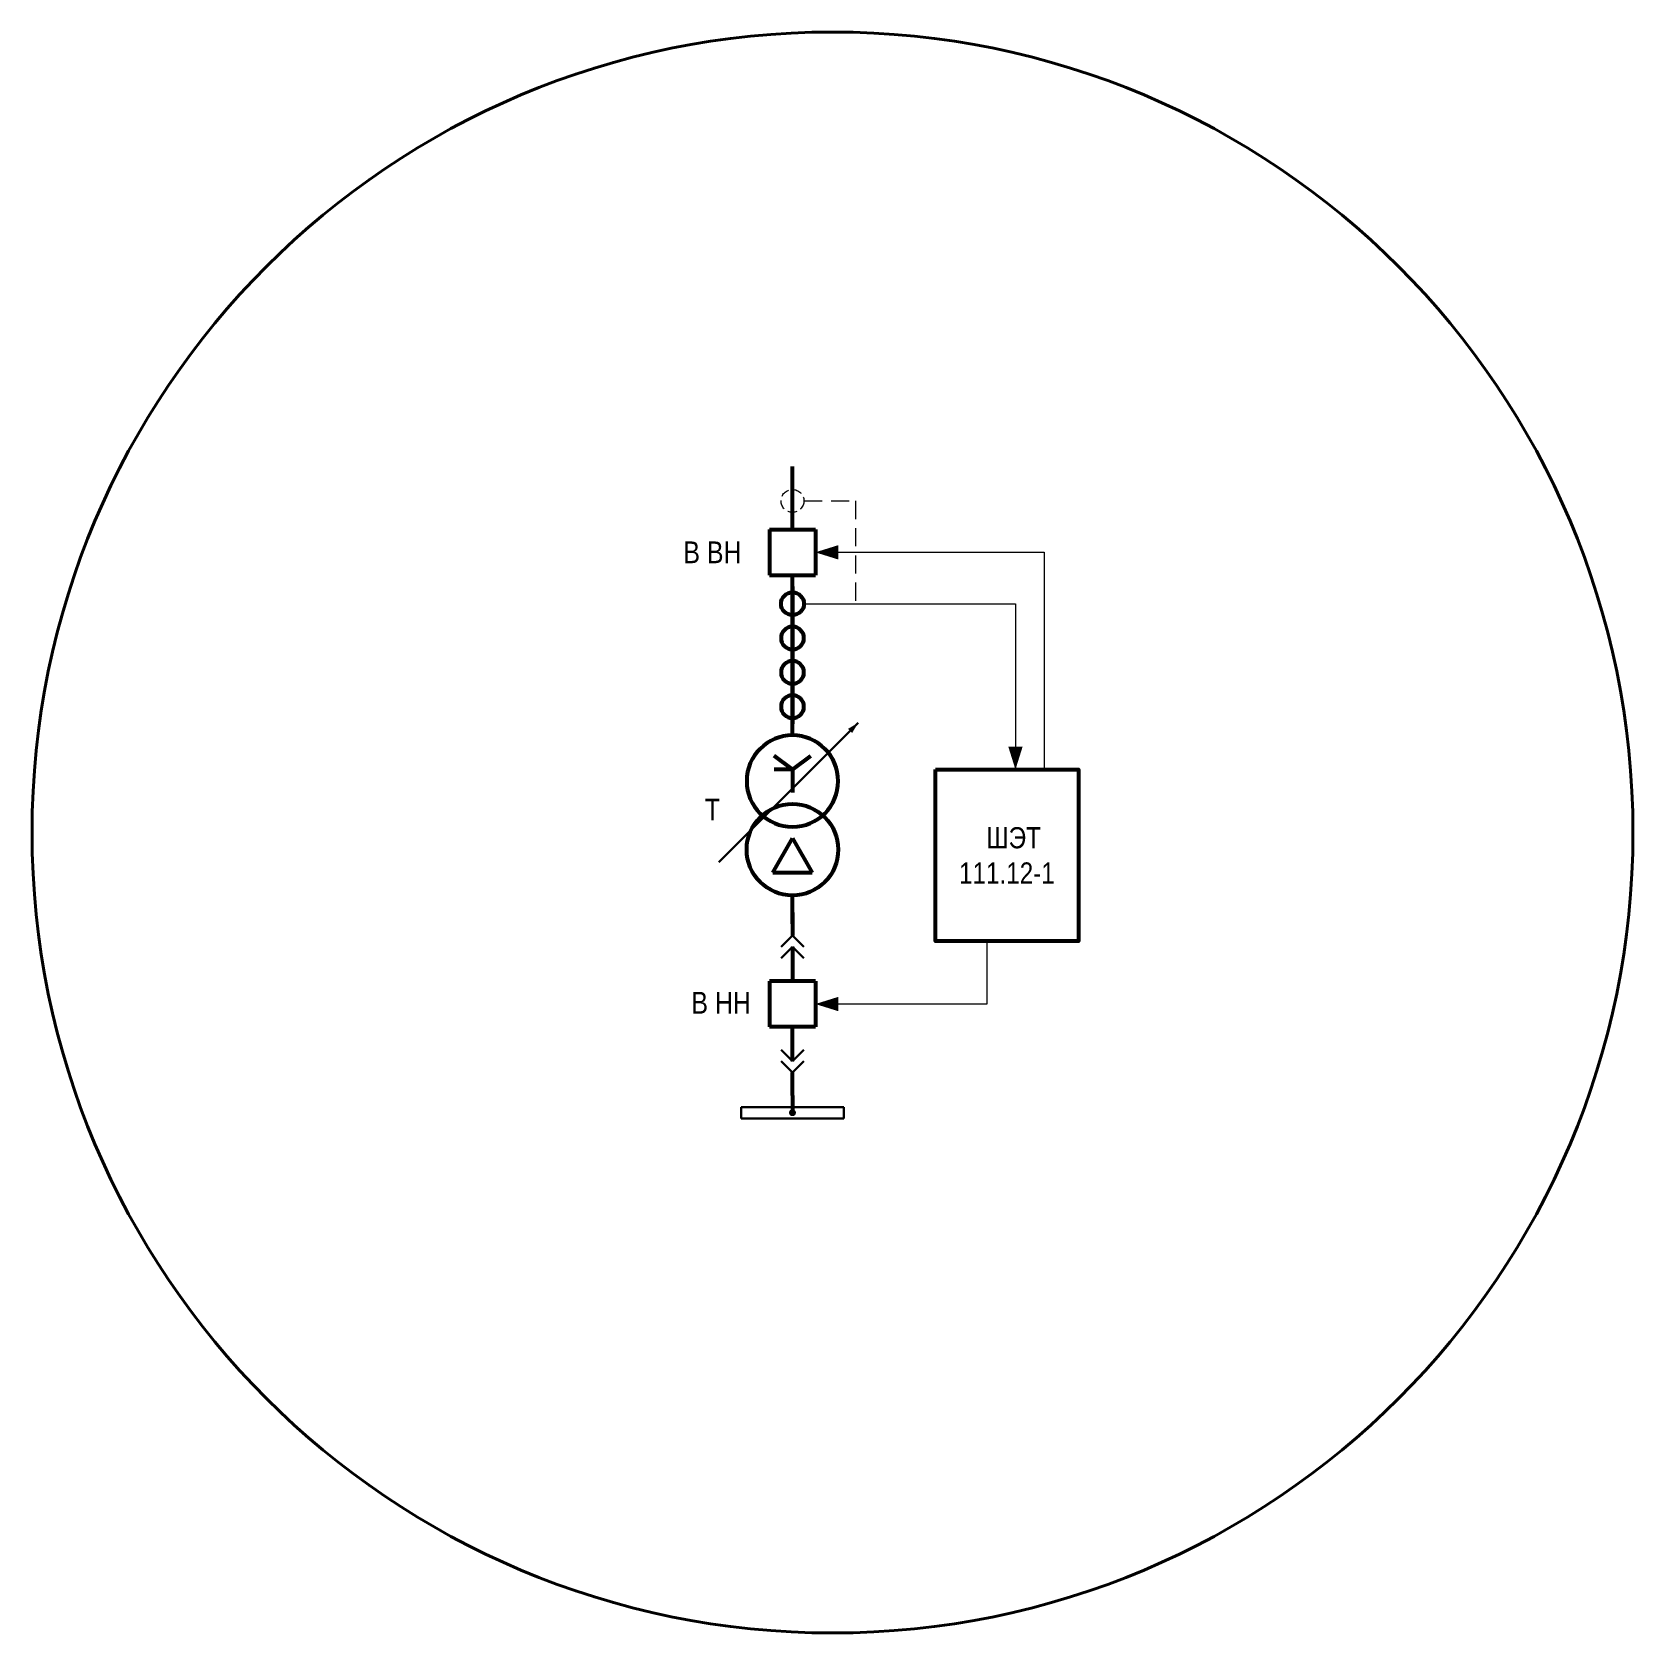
# Model space of a CAD drawing. Header units: millimetres. Extents: x 2179 to 12176, y -20554 to -12004.
# Drawn here: x 10410 to 10690, y -17924 to -17644 of the extents above; entities that cross this region are included whole.
import ezdxf
from ezdxf.enums import TextEntityAlignment as Align

# ---------------------------------------------------------------- set-up
doc = ezdxf.new("R2010")
doc.units = ezdxf.units.MM
doc.linetypes.add('штриховая2', pattern=[9.525, 6.35, -3.175])
for name, color, linetype, lineweight in [('Основная', 7, 'Continuous', 30), ('Толстая', 7, 'Continuous', 53), ('Тонкая', 7, 'Continuous', 13), ('Штриховая', 7, 'штриховая2', 20)]:
    doc.layers.add(name, color=color, linetype=linetype, lineweight=lineweight)
doc.layers.add('Рамка внешняя', color=8, linetype='Continuous', lineweight=40, plot=False)
doc.styles.add('Narrow', font='ARIALN.TTF')
doc.styles.add('Вывод', font='tahoma.ttf', dxfattribs={"height": 2.5})
doc.styles.add('Компонент', font='ARIALN.TTF', dxfattribs={"height": 3.5})

msp = doc.modelspace()

# ---------------------------------------------------------------- texts
at = {"layer": 'Основная', "attachment_point": 5, "style": 'Narrow'}
for s, insert, char_height, width in [('\\pi-11.4,l11.4,t11.4;В ВН', (10529, -17735), 3.8, 53.3807), ('\\pi-11.4,l11.4,t11.4;Т', (10529, -17780), 3.8, 53.3807), ('  ШЭТ 111.12-1', (10580.5, -17788), 3.7, 25), ('\\pi-11.4,l11.4,t11.4;В НН', (10530.52, -17813.78), 3.8, 53.3807)]:
    msp.add_mtext(s, dxfattribs=dict(at, insert=insert, char_height=char_height, width=width))

# ---------------------------------------------------------------- blocks, each defined once
blk = doc.blocks.new('*U165')
at = {"layer": 'Основная', "ltscale": 0.25}
for p, q in [((2, 2), (0, 0)), ((0, 0), (2, -2))]:
    blk.add_line(p, q, dxfattribs=at)
blk = doc.blocks.new('*U68')
at = {"color": 0}
for p, q in [((0, 6), (0, 2)), ((0, 0), (0, -6))]:
    blk.add_line(p, q, dxfattribs=at)
at = {"color": 0, "ltscale": 0.25, "xscale": -1, "rotation": 90}
for p in [(0, 2), (0, 0)]:
    blk.add_blockref('*U165', p, dxfattribs=at)
at = {"layer": 'Основная'}
for tag, height, style, p in [('ОУ2', 3.5, 'Компонент', (-5, 6)), ('В2', 2.5, 'Вывод', (3, 6)), ('ОУ1', 3.5, 'Компонент', (-5, -6)), ('В1', 2.5, 'Вывод', (3, -6))]:
    blk.add_attdef(tag, text='', height=height, dxfattribs=dict(at, style=style)).set_placement(p, align=Align.MIDDLE_CENTER)
blk = doc.blocks.new('*U66')
at = {"color": 0}
for p, q in [((0, 0), (-8, 0)), ((-8, -8), (-8, 0)), ((0, -8), (0, 0)), ((0, -8), (-8, -8))]:
    blk.add_line(p, q, dxfattribs=at)
at = {"layer": 'Основная', "style": 'Компонент'}
blk.add_attdef('ОУ', text='', height=3.5, dxfattribs=at).set_placement((-15, -3), align=Align.MIDDLE_CENTER)
blk = doc.blocks.new('*U67')
at = {"color": 0}
for p, q in [((0, 0), (0, 6)), ((0, -6), (0, -2))]:
    blk.add_line(p, q, dxfattribs=at)
at = {"color": 0, "ltscale": 0.25, "rotation": 89.99999999999999}
for p in [(0, 0), (0, -2)]:
    blk.add_blockref('*U165', p, dxfattribs=at)
at = {"layer": 'Основная'}
for tag, height, style, p in [('ОУ1', 3.5, 'Компонент', (-5, 6)), ('В1', 2.5, 'Вывод', (3, 6)), ('ОУ2', 3.5, 'Компонент', (-5, -6)), ('В2', 2.5, 'Вывод', (3, -6))]:
    blk.add_attdef(tag, text='', height=height, dxfattribs=dict(at, style=style)).set_placement(p, align=Align.MIDDLE_CENTER)
blk = doc.blocks.new('*U80')
at = {"ltscale": 0.25}
for p, q in [((-3.46, -4), (0, 2)), ((0, 2), (3.46, -4)), ((-3.46, -4), (3.46, -4))]:
    blk.add_line(p, q, dxfattribs=at)
blk.add_circle((0, 0), 8, dxfattribs=at)
at = {"layer": 'Основная', "style": 'Компонент'}
blk.add_attdef('ОУ', text='', height=3.5, dxfattribs=at).set_placement((17, 0), align=Align.MIDDLE_CENTER)
blk = doc.blocks.new('*U78')
at = {"ltscale": 0.25}
for p, q in [((0, 0), (-20, 0)), ((14.44, 0), (0, 0))]:
    blk.add_line(p, q, dxfattribs=at)
blk.add_lwpolyline([(-18, 0, 1, 0, 0), (-20, 0, 0, 0, 0)], format="xyseb", dxfattribs=at)
at = {"layer": 'Основная', "style": 'Вывод'}
blk.add_attdef('ОС', text='', height=2.5, dxfattribs=at).set_placement((3, 2), align=Align.MIDDLE_CENTER)
blk = doc.blocks.new('*U79')
at = {"ltscale": 0.25}
for q in [(-3.2, 4.4), (3.2, 4.4), (0, -2), (3.21, 2)]:
    blk.add_line((0, 2), q, dxfattribs=at)
blk.add_circle((0, 0), 8, dxfattribs=at)
at = {"layer": 'Основная', "style": 'Компонент'}
blk.add_attdef('ОУ', text='', height=3.5, dxfattribs=at).set_placement((-17, 0), align=Align.MIDDLE_CENTER)
blk = doc.blocks.new('*U69')
at = {"ltscale": 0.25}
blk.add_circle((0, 0), 2, dxfattribs=at)
at = {"layer": 'Основная', "color": 0, "lineweight": -2}
blk.add_line((0, -3), (0, 3), dxfattribs=at)
at = {"layer": 'Основная', "style": 'Компонент'}
blk.add_attdef('ОУ', text='', height=3.5, dxfattribs=at).set_placement((-6, 0), align=Align.MIDDLE_CENTER)
blk = doc.blocks.new('*U135')
at = {"ltscale": 0.25}
blk.add_circle((0, 0), 2, dxfattribs=at)
at = {"layer": 'Основная', "color": 0, "lineweight": -2}
blk.add_line((0, -3), (0, 3), dxfattribs=at)
at = {"layer": 'Основная', "style": 'Компонент'}
blk.add_attdef('ОУ', text='', height=3.5, dxfattribs=at).set_placement((-6, 0), align=Align.MIDDLE_CENTER)
blk = doc.blocks.new('*U164')
at = {"color": 0, "lineweight": -2}
for p, q in [((0, 0), (18, 0)), ((0, -2), (0, 0)), ((18, -2), (18, 0)), ((0, -2), (18, -2))]:
    blk.add_line(p, q, dxfattribs=at)
at = {"layer": 'Основная', "style": 'Компонент'}
blk.add_attdef('ОШ', text='', height=3.5, dxfattribs=at).set_placement((6, 4), align=Align.MIDDLE_CENTER)

# ---------------------------------------------------------------- linework, layer by layer
at = {"layer": 'Основная', "ltscale": 0.25, "const_width": 0.6}
for points in [[(10542.7, -17833, -1), (10543.3, -17833, -1)], [(10542.7, -17833.01, 1), (10543.3, -17833.01, 1)]]:
    msp.add_lwpolyline(points, format="xyb", close=True, dxfattribs=at)
at = {"layer": 'Рамка внешняя'}
msp.add_circle((10550, -17784), 140, dxfattribs=at)
at = {"layer": 'Толстая'}
msp.add_line((10543, -17731), (10543, -17720), dxfattribs=at)
for points in [[(10543, -17767), (10543, -17739)], [(10543, -17800), (10543, -17795)], [(10543, -17830), (10543, -17833)]]:
    msp.add_lwpolyline(points, dxfattribs=at)
msp.add_lwpolyline([(10568, -17773), (10593, -17773), (10593, -17803), (10568, -17803)], close=True, dxfattribs=at)
at = {"layer": 'Тонкая'}
for p, q in [((10547, -17735), (10587, -17735)), ((10545, -17744), (10582, -17744))]:
    msp.add_line(p, q, dxfattribs=at)
for points in [[(10547, -17735, 0, 2.5, 0), (10551, -17735, 0, 0, 0)], [(10582, -17773, 0, 2.5, 0), (10582, -17769, 0, 0, 0)], [(10547, -17814, 0, 2.5, 0), (10551, -17814, 0, 0, 0)]]:
    msp.add_lwpolyline(points, format="xyseb", dxfattribs=at)
for points in [[(10587, -17735), (10587, -17773)], [(10582, -17744), (10582, -17773)], [(10577, -17803), (10577, -17814), (10547, -17814)]]:
    msp.add_lwpolyline(points, dxfattribs=at)
at = {"layer": 'Штриховая', "linetype": 'штриховая2', "ltscale": 0.5}
for p, q in [((10545, -17726), (10554, -17726)), ((10554, -17726), (10554, -17744))]:
    msp.add_line(p, q, dxfattribs=at)

# ---------------------------------------------------------------- block references
at = {"layer": 'Основная', "ltscale": 0.25, "rotation": 224.9999999999999}
msp.add_blockref('*U78', (10540.36, -17778.95), dxfattribs=at)
at = {"layer": 'Основная', "ltscale": 0.25, "xscale": -1}
msp.add_blockref('*U164', (10552, -17832.01), dxfattribs=at)
at = {"layer": 'Толстая', "ltscale": 0.25, "rotation": 180}
for name, p in [('*U66', (10539, -17739)), ('*U69', (10543, -17744))]:
    msp.add_blockref(name, p, dxfattribs=at)
at = {"layer": 'Толстая', "ltscale": 0.25, "xscale": -1, "rotation": 180}
for name, p in [('*U135', (10543, -17750)), ('*U69', (10543, -17756)), ('*U69', (10543, -17762)), ('*U67', (10543, -17804)), ('*U66', (10547, -17818)), ('*U68', (10543, -17824))]:
    msp.add_blockref(name, p, dxfattribs=at)
at = {"layer": 'Толстая', "ltscale": 0.35, "xscale": -1}
msp.add_blockref('*U79', (10543, -17775), dxfattribs=at)
at = {"layer": 'Толстая', "ltscale": 0.35}
msp.add_blockref('*U80', (10543, -17787), dxfattribs=at)
at = {"layer": 'Штриховая', "ltscale": 0.25, "rotation": 180}
msp.add_blockref('*U69', (10543, -17726), dxfattribs=at)

msp.set_redraw_order([(e.dxf.handle, doc.entitydb.next_handle()) for e in msp.query("TEXT MTEXT ATTDEF DIMENSION ARC_DIMENSION")])  # texts and dimensions are drawn at this point

doc.saveas('drawing.dxf')
